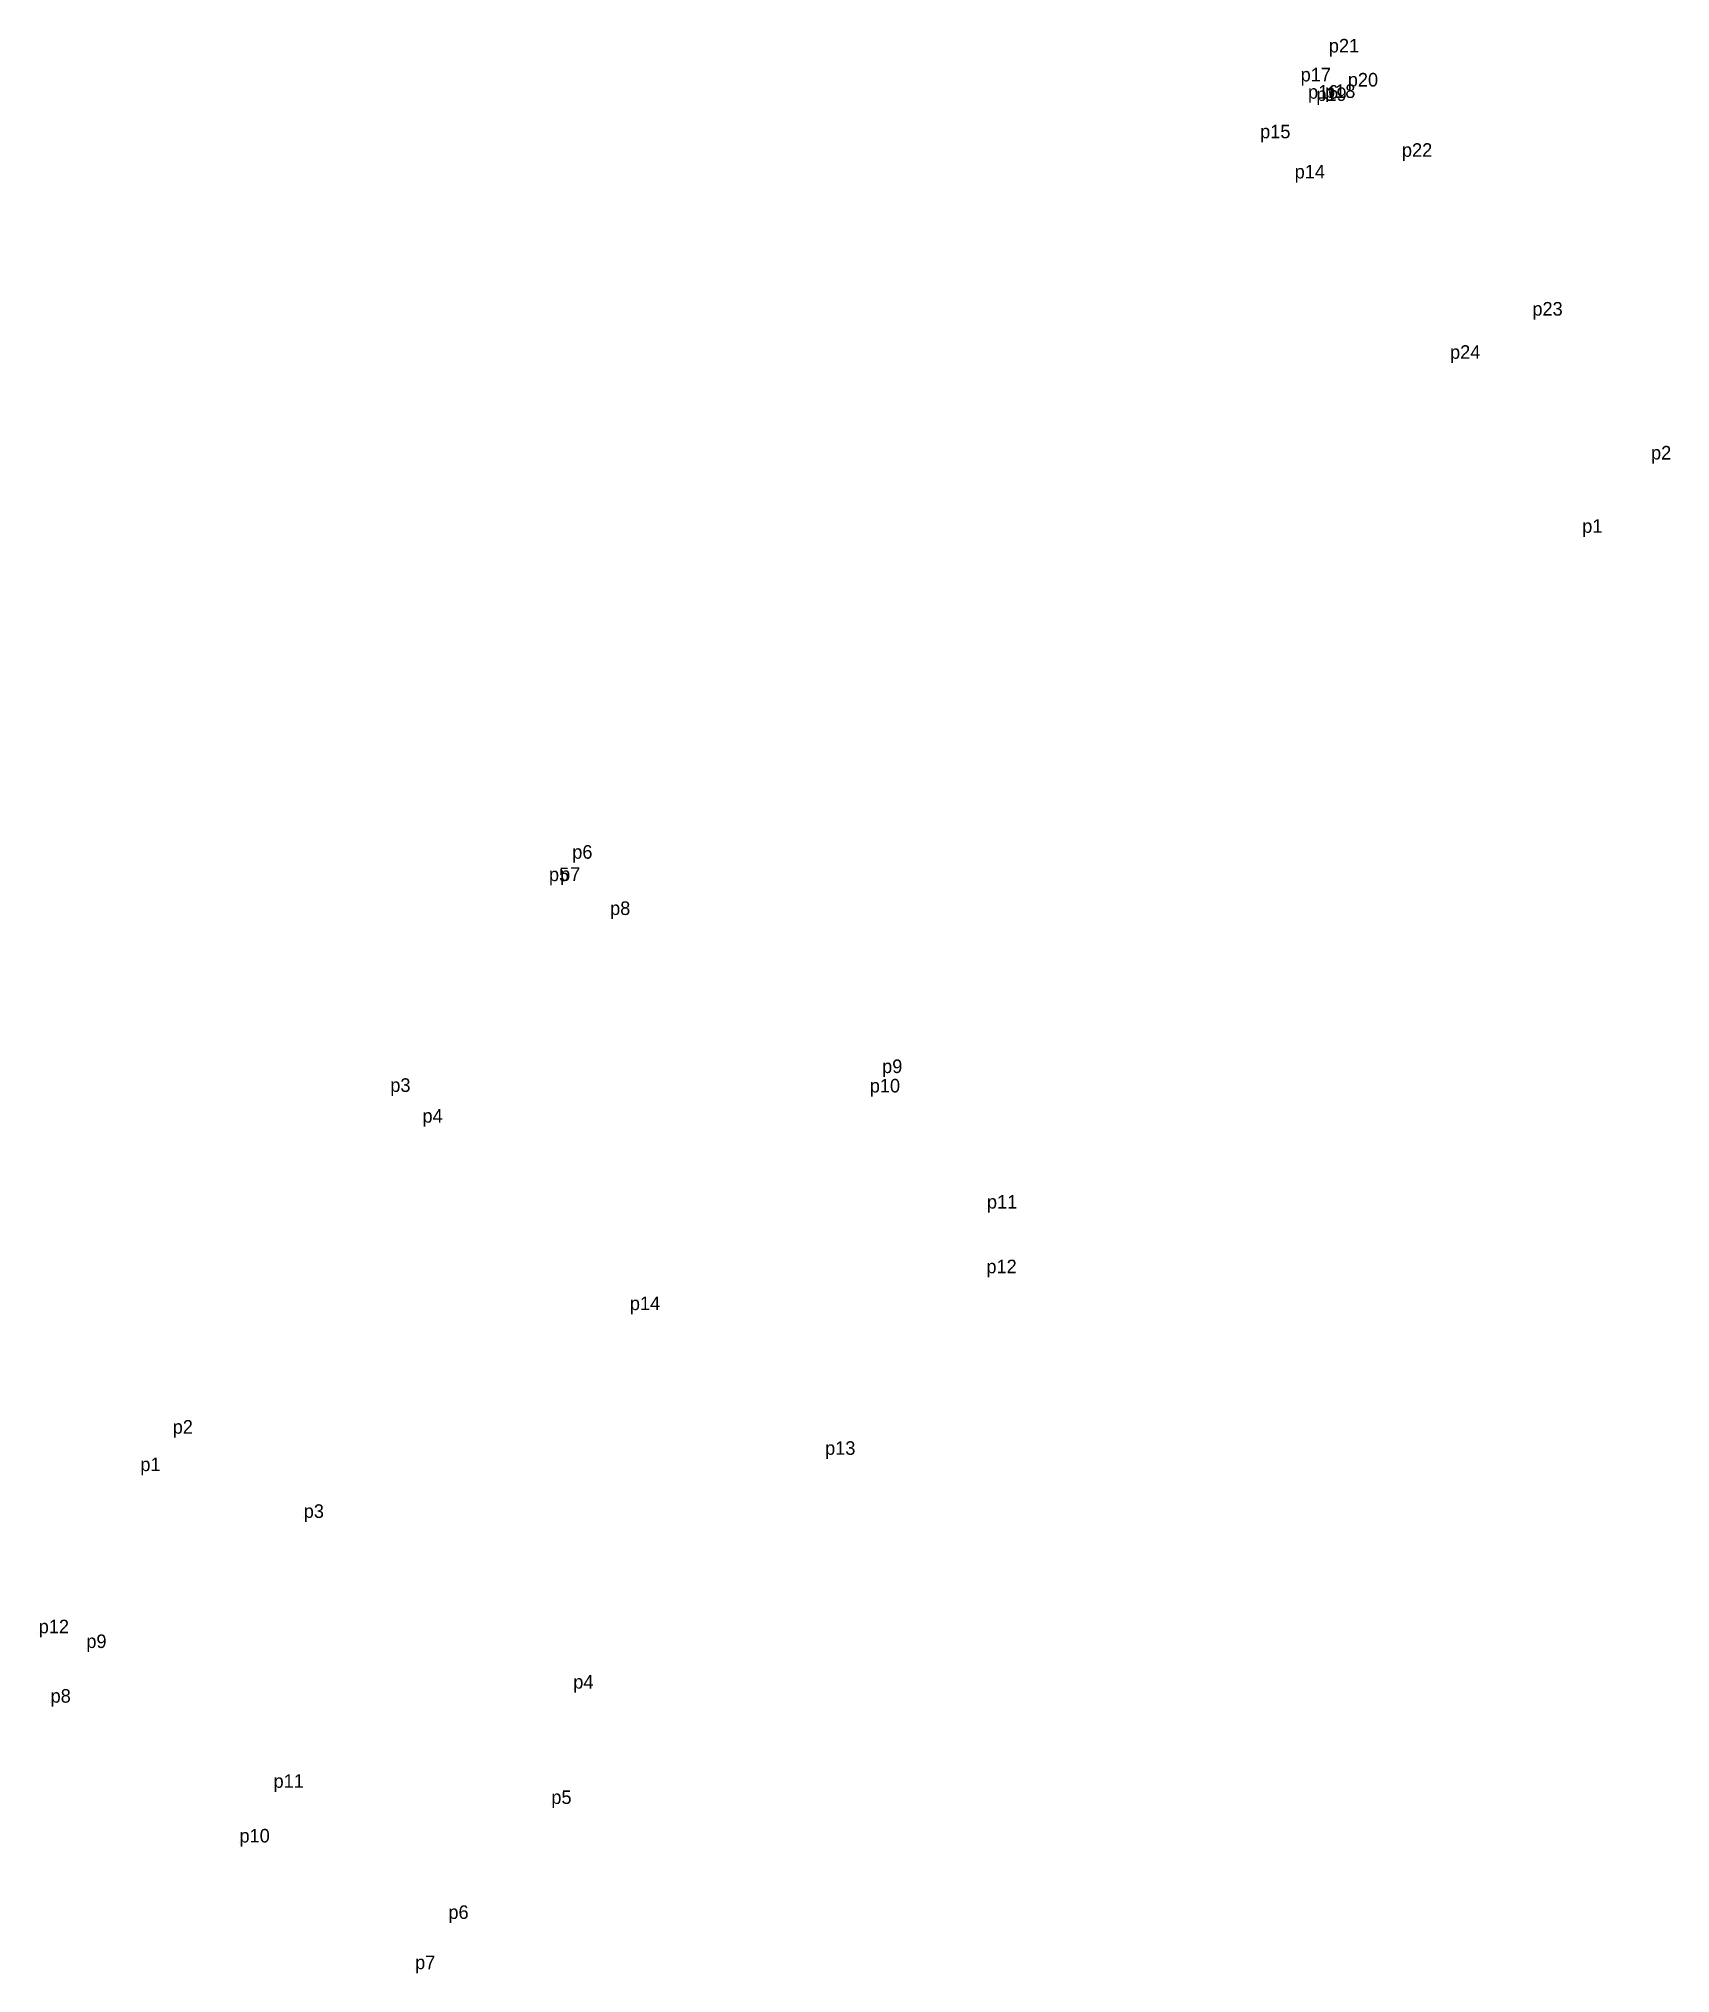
# Model space of a CAD drawing. Extents: x -2 to 54773767, y -1 to 183694297.
# Drawn here: x 547867.1 to 548083.3, y 1837750.1 to 1838006.5 of the extents above; entities that cross this region are included whole.
import ezdxf

# ---------------------------------------------------------------- set-up
doc = ezdxf.new("R2010")
doc.units = 0
doc.layers.add('Level 12', color=7, linetype='Continuous')
doc.layers.add('Level 7', color=7, linetype='Continuous')

msp = doc.modelspace()

# ---------------------------------------------------------------- texts
at = {"layer": 'Level 12'}
for s, p in [('p21', (548038.028, 1838004.694)), ('p21', (548038.028, 1838004.694)), ('p17', (548034.29, 1838000.859)), ('p17', (548034.29, 1838000.859)), ('p16', (548035.267, 1837998.568)), ('p16', (548035.267, 1837998.568)), ('p19', (548036.373, 1837998.269)), ('p19', (548036.373, 1837998.269)), ('p18', (548037.53, 1837998.67)), ('p18', (548037.53, 1837998.67)), ('p20', (548040.539, 1838000.184)), ('p20', (548040.539, 1838000.184)), ('p15', (548028.924, 1837993.323)), ('p15', (548028.924, 1837993.323)), ('p22', (548047.714, 1837990.866)), ('p22', (548047.714, 1837990.866)), ('p14', (548033.5, 1837987.998)), ('p14', (548033.5, 1837987.998)), ('p23', (548065.006, 1837969.821)), ('p23', (548065.006, 1837969.821)), ('p24', (548054.089, 1837964.092)), ('p24', (548054.089, 1837964.092)), ('p2', (548080.725, 1837950.75)), ('p2', (548080.725, 1837950.75)), ('p1', (548071.612, 1837941.032)), ('p1', (548071.612, 1837941.032)), ('p6', (547937.763, 1837897.841)), ('p6', (547937.763, 1837897.841)), ('p5', (547934.676, 1837894.865)), ('p5', (547934.676, 1837894.865)), ('p7', (547936.153, 1837894.904)), ('p7', (547936.153, 1837894.904)), ('p8', (547942.779, 1837890.383)), ('p8', (547942.779, 1837890.383)), ('p9', (547978.83, 1837869.433)), ('p9', (547978.83, 1837869.433)), ('p3', (547913.649, 1837866.94)), ('p3', (547913.649, 1837866.94)), ('p10', (547977.19, 1837866.863)), ('p10', (547977.19, 1837866.863)), ('p4', (547917.919, 1837862.859)), ('p4', (547917.919, 1837862.859)), ('p11', (547992.719, 1837851.468)), ('p11', (547992.719, 1837851.468)), ('p12', (547992.645, 1837842.899)), ('p12', (547992.645, 1837842.899)), ('p14', (547945.397, 1837838.015)), ('p14', (547945.397, 1837838.015)), ('p2', (547884.814, 1837821.637)), ('p13', (547971.271, 1837818.838)), ('p13', (547971.271, 1837818.838)), ('p1', (547880.523, 1837816.678)), ('p3', (547902.178, 1837810.476)), ('p12', (547867.053, 1837795.184)), ('p9', (547873.366, 1837793.232)), ('p4', (547937.897, 1837787.849)), ('p8', (547868.629, 1837785.99)), ('p11', (547898.178, 1837774.704)), ('p5', (547934.989, 1837772.565)), ('p10', (547893.663, 1837767.461)), ('p6', (547921.351, 1837757.327)), ('p7', (547916.938, 1837750.665))]:
    msp.add_text(s, height=1.8, dxfattribs=at).set_placement(p)

# ---------------------------------------------------------------- linework, layer by layer
at = {"layer": 'Level 7'}
for p, q in [((548038.028, 1838004.694), (548038.028, 1838004.694)), ((548038.028, 1838004.694), (548038.028, 1838004.694)), ((548034.29, 1838000.859), (548034.29, 1838000.859)), ((548034.29, 1838000.859), (548034.29, 1838000.859)), ((548040.539, 1838000.184), (548040.539, 1838000.184)), ((548040.539, 1838000.184), (548040.539, 1838000.184)), ((548035.267, 1837998.568), (548035.267, 1837998.568)), ((548035.267, 1837998.568), (548035.267, 1837998.568)), ((548036.373, 1837998.269), (548036.373, 1837998.269)), ((548036.373, 1837998.269), (548036.373, 1837998.269)), ((548037.53, 1837998.67), (548037.53, 1837998.67)), ((548037.53, 1837998.67), (548037.53, 1837998.67)), ((548028.924, 1837993.323), (548028.924, 1837993.323)), ((548028.924, 1837993.323), (548028.924, 1837993.323)), ((548047.714, 1837990.866), (548047.714, 1837990.866)), ((548047.714, 1837990.866), (548047.714, 1837990.866)), ((548033.5, 1837987.998), (548033.5, 1837987.998)), ((548033.5, 1837987.998), (548033.5, 1837987.998)), ((548065.006, 1837969.821), (548065.006, 1837969.821)), ((548065.006, 1837969.821), (548065.006, 1837969.821)), ((548054.089, 1837964.092), (548054.089, 1837964.092)), ((548054.089, 1837964.092), (548054.089, 1837964.092)), ((548080.725, 1837950.75), (548080.725, 1837950.75)), ((548080.725, 1837950.75), (548080.725, 1837950.75)), ((548071.612, 1837941.032), (548071.612, 1837941.032)), ((548071.612, 1837941.032), (548071.612, 1837941.032)), ((547937.763, 1837897.841), (547937.763, 1837897.841)), ((547937.763, 1837897.841), (547937.763, 1837897.841)), ((547934.676, 1837894.865), (547934.676, 1837894.865)), ((547934.676, 1837894.865), (547934.676, 1837894.865)), ((547936.153, 1837894.904), (547936.153, 1837894.904)), ((547936.153, 1837894.904), (547936.153, 1837894.904)), ((547942.779, 1837890.383), (547942.779, 1837890.383)), ((547942.779, 1837890.383), (547942.779, 1837890.383)), ((547978.83, 1837869.433), (547978.83, 1837869.433)), ((547978.83, 1837869.433), (547978.83, 1837869.433)), ((547913.649, 1837866.94), (547913.649, 1837866.94)), ((547913.649, 1837866.94), (547913.649, 1837866.94)), ((547977.19, 1837866.863), (547977.19, 1837866.863)), ((547977.19, 1837866.863), (547977.19, 1837866.863)), ((547917.919, 1837862.859), (547917.919, 1837862.859)), ((547917.919, 1837862.859), (547917.919, 1837862.859)), ((547992.719, 1837851.468), (547992.719, 1837851.468)), ((547992.719, 1837851.468), (547992.719, 1837851.468)), ((547992.645, 1837842.899), (547992.645, 1837842.899)), ((547992.645, 1837842.899), (547992.645, 1837842.899)), ((547945.397, 1837838.015), (547945.397, 1837838.015)), ((547945.397, 1837838.015), (547945.397, 1837838.015)), ((547884.814, 1837821.637), (547884.814, 1837821.637)), ((547971.271, 1837818.838), (547971.271, 1837818.838)), ((547971.271, 1837818.838), (547971.271, 1837818.838)), ((547880.523, 1837816.678), (547880.523, 1837816.678)), ((547902.178, 1837810.476), (547902.178, 1837810.476)), ((547867.053, 1837795.184), (547867.053, 1837795.184)), ((547873.366, 1837793.232), (547873.366, 1837793.232)), ((547937.897, 1837787.849), (547937.897, 1837787.849)), ((547868.629, 1837785.99), (547868.629, 1837785.99)), ((547898.178, 1837774.704), (547898.178, 1837774.704)), ((547934.989, 1837772.565), (547934.989, 1837772.565)), ((547893.663, 1837767.461), (547893.663, 1837767.461)), ((547921.351, 1837757.327), (547921.351, 1837757.327)), ((547916.938, 1837750.665), (547916.938, 1837750.665))]:
    msp.add_line(p, q, dxfattribs=at)

msp.set_redraw_order([(e.dxf.handle, doc.entitydb.next_handle()) for e in msp.query("TEXT MTEXT ATTDEF DIMENSION ARC_DIMENSION")])  # texts and dimensions are drawn at this point

doc.saveas('drawing.dxf')
